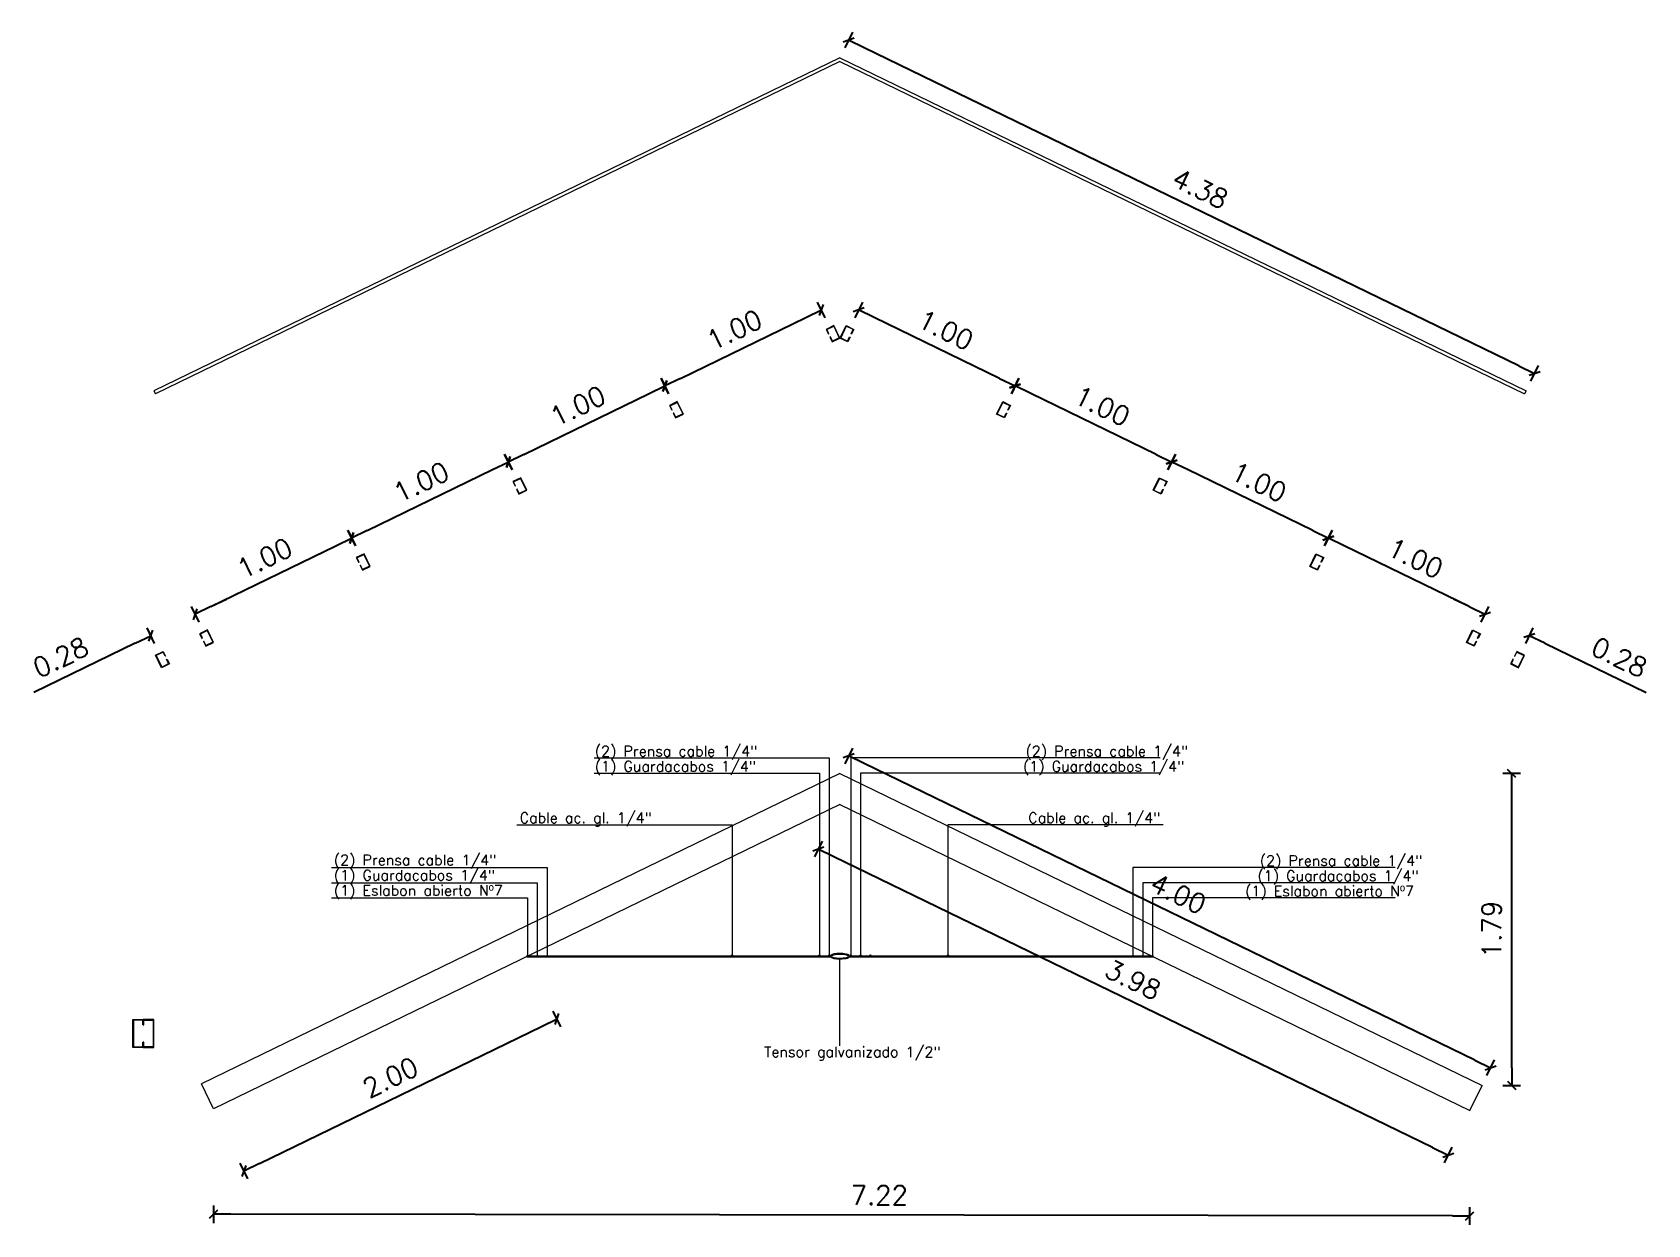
# Model space of a CAD drawing. Header units: metres. Extents: x 5593058 to 5593183, y 6971841 to 6972020.
# Drawn here: x 5593092.43 to 5593101.71, y 6971998.9 to 6972005.75 of the extents above; entities that cross this region are included whole.
import ezdxf

# ---------------------------------------------------------------- set-up
doc = ezdxf.new("R2010")
doc.units = ezdxf.units.M
doc.header["$LTSCALE"] = 0.1
doc.header["$PDMODE"] = 35
doc.header["$PDSIZE"] = -3
for name, color, linetype, lineweight in [('0-REF', 2, 'Continuous', 0), ('A-MUROS', 3, 'Continuous', 0), ('A-VISTA', 7, 'Continuous', 0)]:
    doc.layers.add(name, color=color, linetype=linetype, lineweight=lineweight)
doc.layers.add('COTAS', color=1, linetype='Continuous')
doc.layers.add('D-DETALLES', color=7, linetype='Continuous')
doc.styles.add('ROMANS', font='romans')
doc.styles.get("Standard").update_dxf_attribs({"font": 'simplex.shx'})
doc.dimstyles.new('C-100', dxfattribs={"dimscale": 0, "dimtxt": 0.2, "dimasz": 0.1, "dimexe": 0, "dimexo": 0, "dimgap": 0.06, "dimtad": 1, "dimzin": 0, "dimdsep": 46, "dimtxsty": 'Standard', "dimblk1": 'C-1', "dimblk2": 'C-1', "dimsah": 1, "dimcen": 0.1, "dimse1": 1, "dimse2": 1, "dimclrd": 256, "dimclrt": 256, "dimadec": 0, "dimazin": 2, "dimtfac": 1, "dimtix": 1, "dimtofl": 0, "dimtmove": 0, "dimatfit": 1, "dimldrblk": 'C-1', "dimfxl": 1, "dimtolj": 1, "dimtzin": 0, "dimarcsym": 0})

msp = doc.modelspace()

# ---------------------------------------------------------------- texts
at = {"layer": 'D-DETALLES', "color": 1, "char_height": 0.06, "width": 2.850981, "style": 'ROMANS'}
for s, insert, attachment_point in [('\\A1;\\pxi-3,l4,t4;(2) Prensa cable {\\H1x;1/4}"', (5593095.601, 6972001.6496), 1), ('\\A1;\\pxi-3,l4,t4;(2) Prensa cable {\\H1x;1/4}"', (5593098.0751, 6972001.6496), 1), ('\\A1;\\pxi-3,l4,t4;(1) Guardacabos {\\H1x;1/4}"', (5593095.601, 6972001.5622), 1), ('\\A1;\\pxi-3,l4,t4;(1) Guardacabos {\\H1x;1/4}"', (5593098.0606, 6972001.5622), 1), ('\\A1;Cable ac. gl. 1/4"', (5593095.2295, 6972001.2666), 1), ('\\A1;Cable ac. gl. 1/4"', (5593098.9092, 6972001.2666), 3), ('\\A1;\\pxi-3,l4,t4;(2) Prensa cable {\\H1x;1/4}"', (5593094.1021, 6972001.0243), 1), ('\\A1;\\pxi-3,l4,t4;(1) Guardacabos {\\H1x;1/4}"', (5593094.1021, 6972000.9369), 1), ('\\A1;\\pxi-3,l4,t4;(1) Guardacabos {\\H1x;1/4}"', (5593099.407, 6972000.9336), 1), ('\\A1;\\pxi-3,l4,t4;(2) Prensa cable {\\H1x;1/4}"', (5593099.4205, 6972001.021), 1), ('\\pxi-3,l4,t4;(1) Eslabon abierto Nº7', (5593094.1021, 6972000.8496), 1), ('\\pxi-3,l4,t4;(1) Eslabon abierto Nº7', (5593099.3362, 6972000.8463), 1), ('\\A1;\\pxi-3,l4,t4;Tensor galvanizado 1/2"', (5593096.5738, 6971999.9223), 1)]:
    msp.add_mtext(s, dxfattribs=dict(at, insert=insert, attachment_point=attachment_point))

# ---------------------------------------------------------------- blocks, each defined once
blk = doc.blocks.new('C-1')
for p, q in [((-1, 0), (0, 0)), ((-0.236, -0.236), (0.236, 0.236)), ((0, -0.5), (0, 0.5))]:
    blk.add_line(p, q)
at = {"const_width": 0.05}
blk.add_lwpolyline([(-0.5, 0), (0, 0)], dxfattribs=at)
blk = doc.blocks.new('*D190')
at = {"layer": 'COTAS', "lineweight": -2, "transparency": 16777216}
blk.add_line((5593100.7163, 6971999.8447), (5593097.2083, 6972001.5486), dxfattribs=at)
at = {"layer": 'Defpoints', "color": 0, "transparency": 16777216}
for p in [(5593097.1184, 6972001.5923), (5593097.0693, 6972001.4914), (5593100.7573, 6971999.7001)]:
    blk.add_point(p, dxfattribs=at)
at = {"layer": 'COTAS', "lineweight": -2, "transparency": 16777216, "xscale": 0.1, "yscale": 0.1, "zscale": 0.1}
for p, rotation in [((5593097.1184, 6972001.5923), 154.0935615645652), ((5593100.8063, 6971999.8011), 334.0935615645652)]:
    blk.add_blockref('C-1', p, dxfattribs=dict(at, rotation=rotation))
at = {"layer": 'COTAS', "transparency": 16777216, "insert": (5593099.0126, 6972000.8001), "char_height": 0.11, "attachment_point": 5, "rotation": 334.09356}
blk.add_mtext('\\A1;4.00', dxfattribs=at)
blk = doc.blocks.new('*D191')
at = {"layer": 'COTAS', "lineweight": -2, "transparency": 16777216}
blk.add_line((5593100.9272, 6971999.8001), (5593100.9272, 6972001.3914), dxfattribs=at)
at = {"layer": 'Defpoints', "color": 0, "transparency": 16777216}
for p in [(5593100.7573, 6972001.4914), (5593100.9272, 6972001.4914), (5593100.7573, 6971999.7001)]:
    blk.add_point(p, dxfattribs=at)
at = {"layer": 'COTAS', "lineweight": -2, "transparency": 16777216, "xscale": 0.1, "yscale": 0.1, "zscale": 0.1}
for p, rotation in [((5593100.9272, 6972001.4914), 90), ((5593100.9272, 6971999.7001), 270)]:
    blk.add_blockref('C-1', p, dxfattribs=dict(at, rotation=rotation))
at = {"layer": 'COTAS', "transparency": 16777216, "insert": (5593100.8122, 6972000.5958), "char_height": 0.11, "attachment_point": 5, "rotation": 90}
blk.add_mtext('\\A1;1.79', dxfattribs=at)
blk = doc.blocks.new('*D192')
at = {"layer": 'COTAS', "lineweight": -2, "transparency": 16777216}
blk.add_line((5593100.4728, 6971999.3433), (5593097.0347, 6972001.0132), dxfattribs=at)
at = {"layer": 'Defpoints', "color": 0, "transparency": 16777216}
for p in [(5593097.0693, 6972001.3135), (5593096.9447, 6972001.0569), (5593100.6874, 6971999.5562)]:
    blk.add_point(p, dxfattribs=at)
at = {"layer": 'COTAS', "lineweight": -2, "transparency": 16777216, "xscale": 0.1, "yscale": 0.1, "zscale": 0.1}
for p, rotation in [((5593096.9447, 6972001.0569), 154.0935615639084), ((5593100.5627, 6971999.2996), 334.0935615639084)]:
    blk.add_blockref('C-1', p, dxfattribs=dict(at, rotation=rotation))
at = {"layer": 'COTAS', "transparency": 16777216, "insert": (5593098.7527, 6972000.3066), "char_height": 0.11, "attachment_point": 5, "rotation": 334.09356}
blk.add_mtext('\\A1;3.98', dxfattribs=at)
blk = doc.blocks.new('*D193')
at = {"layer": 'COTAS', "lineweight": -2, "transparency": 16777216}
blk.add_line((5593093.735, 6971999.2519), (5593095.3541, 6972000.0384), dxfattribs=at)
at = {"layer": 'Defpoints', "color": 0, "transparency": 16777216}
for p in [(5593095.2703, 6972000.4397), (5593095.4441, 6972000.0821), (5593093.4713, 6971999.5659)]:
    blk.add_point(p, dxfattribs=at)
at = {"layer": 'COTAS', "lineweight": -2, "transparency": 16777216, "xscale": 0.1, "yscale": 0.1, "zscale": 0.1}
for p, rotation in [((5593095.4441, 6972000.0821), 25.9064384242846), ((5593093.645, 6971999.2083), 205.9064384242846)]:
    blk.add_blockref('C-1', p, dxfattribs=dict(at, rotation=rotation))
at = {"layer": 'COTAS', "transparency": 16777216, "insert": (5593094.4873, 6971999.7452), "char_height": 0.11, "attachment_point": 5, "rotation": 25.90644}
blk.add_mtext('\\A1;2.00', dxfattribs=at)
blk = doc.blocks.new('*D194')
at = {"layer": 'COTAS', "lineweight": -2, "transparency": 16777216}
blk.add_line((5593100.5865, 6971998.9503), (5593093.5705, 6971998.9597), dxfattribs=at)
at = {"layer": 'Defpoints', "color": 0, "transparency": 16777216}
for p in [(5593093.4713, 6971999.5659), (5593100.6874, 6971999.5562), (5593093.4705, 6971998.9598)]:
    blk.add_point(p, dxfattribs=at)
at = {"layer": 'COTAS', "lineweight": -2, "transparency": 16777216, "xscale": 0.1, "yscale": 0.1, "zscale": 0.1}
for p, rotation in [((5593093.4705, 6971998.9598), 179.922963898446), ((5593100.6865, 6971998.9501), 359.922963898446)]:
    blk.add_blockref('C-1', p, dxfattribs=dict(at, rotation=rotation))
at = {"layer": 'COTAS', "transparency": 16777216, "insert": (5593097.295, 6971999.0697), "char_height": 0.11, "attachment_point": 5, "rotation": 359.92296}
blk.add_mtext('\\A1;7.22', dxfattribs=at)
blk = doc.blocks.new('*D195')
at = {"layer": 'COTAS', "lineweight": -2, "transparency": 16777216}
blk.add_line((5593100.6839, 6972002.4494), (5593099.9643, 6972002.799), dxfattribs=at)
at = {"layer": 'Defpoints', "color": 0, "transparency": 16777216}
for p in [(5593099.8743, 6972002.8427), (5593099.8253, 6972002.7417), (5593100.7248, 6972002.3048)]:
    blk.add_point(p, dxfattribs=at)
at = {"layer": 'COTAS', "lineweight": -2, "transparency": 16777216, "xscale": 0.1, "yscale": 0.1, "zscale": 0.1}
for p, rotation in [((5593099.8743, 6972002.8427), 154.0935613967495), ((5593100.7738, 6972002.4057), 334.0935613967495)]:
    blk.add_blockref('C-1', p, dxfattribs=dict(at, rotation=rotation))
at = {"layer": 'COTAS', "transparency": 16777216, "insert": (5593100.3743, 6972002.7276), "char_height": 0.11, "attachment_point": 5, "rotation": 334.09356}
blk.add_mtext('\\A1;1.00', dxfattribs=at)
blk = doc.blocks.new('*D196')
at = {"layer": 'COTAS', "lineweight": -2, "transparency": 16777216}
blk.add_line((5593099.7844, 6972002.8863), (5593099.0648, 6972003.2359), dxfattribs=at)
at = {"layer": 'Defpoints', "color": 0, "transparency": 16777216}
for p in [(5593098.9748, 6972003.2796), (5593098.9258, 6972003.1786), (5593099.8253, 6972002.7417)]:
    blk.add_point(p, dxfattribs=at)
at = {"layer": 'COTAS', "lineweight": -2, "transparency": 16777216, "xscale": 0.1, "yscale": 0.1, "zscale": 0.1}
for p, rotation in [((5593098.9748, 6972003.2796), 154.0935613967495), ((5593099.8743, 6972002.8427), 334.0935613967495)]:
    blk.add_blockref('C-1', p, dxfattribs=dict(at, rotation=rotation))
at = {"layer": 'COTAS', "transparency": 16777216, "insert": (5593099.4748, 6972003.1645), "char_height": 0.11, "attachment_point": 5, "rotation": 334.09356}
blk.add_mtext('\\A1;1.00', dxfattribs=at)
blk = doc.blocks.new('*D197')
at = {"layer": 'COTAS', "lineweight": -2, "transparency": 16777216}
blk.add_line((5593098.8849, 6972003.3232), (5593098.1653, 6972003.6728), dxfattribs=at)
at = {"layer": 'Defpoints', "color": 0, "transparency": 16777216}
for p in [(5593098.0753, 6972003.7165), (5593098.0263, 6972003.6156), (5593098.9258, 6972003.1786)]:
    blk.add_point(p, dxfattribs=at)
at = {"layer": 'COTAS', "lineweight": -2, "transparency": 16777216, "xscale": 0.1, "yscale": 0.1, "zscale": 0.1}
for p, rotation in [((5593098.0753, 6972003.7165), 154.0935613967495), ((5593098.9748, 6972003.2796), 334.0935613967495)]:
    blk.add_blockref('C-1', p, dxfattribs=dict(at, rotation=rotation))
at = {"layer": 'COTAS', "transparency": 16777216, "insert": (5593098.5753, 6972003.6014), "char_height": 0.11, "attachment_point": 5, "rotation": 334.09356}
blk.add_mtext('\\A1;1.00', dxfattribs=at)
blk = doc.blocks.new('*D198')
at = {"layer": 'COTAS', "lineweight": -2, "transparency": 16777216}
blk.add_line((5593097.9854, 6972003.7601), (5593097.2658, 6972004.1097), dxfattribs=at)
at = {"layer": 'Defpoints', "color": 0, "transparency": 16777216}
for p in [(5593097.1758, 6972004.1534), (5593097.1268, 6972004.0525), (5593098.0263, 6972003.6156)]:
    blk.add_point(p, dxfattribs=at)
at = {"layer": 'COTAS', "lineweight": -2, "transparency": 16777216, "xscale": 0.1, "yscale": 0.1, "zscale": 0.1}
for p, rotation in [((5593097.1758, 6972004.1534), 154.0935615160601), ((5593098.0753, 6972003.7165), 334.0935615160601)]:
    blk.add_blockref('C-1', p, dxfattribs=dict(at, rotation=rotation))
at = {"layer": 'COTAS', "transparency": 16777216, "insert": (5593097.6758, 6972004.0384), "char_height": 0.11, "attachment_point": 5, "rotation": 334.09356}
blk.add_mtext('\\A1;1.00', dxfattribs=at)
blk = doc.blocks.new('*D199')
at = {"layer": 'COTAS', "lineweight": -2, "transparency": 16777216}
for p, q in [((5593100.6839, 6972002.4494), (5593100.5939, 6972002.4931)), ((5593101.1178, 6972002.2387), (5593101.7003, 6972001.9558))]:
    blk.add_line(p, q, dxfattribs=at)
at = {"layer": 'Defpoints', "color": 0, "transparency": 16777216}
for p in [(5593100.7738, 6972002.4057), (5593100.7248, 6972002.3048), (5593100.9788, 6972002.1815)]:
    blk.add_point(p, dxfattribs=at)
at = {"layer": 'COTAS', "lineweight": -2, "transparency": 16777216, "xscale": 0.1, "yscale": 0.1, "zscale": 0.1}
for p, rotation in [((5593100.7738, 6972002.4057), 334.0935609572408), ((5593101.0278, 6972002.2824), 154.0935609572408)]:
    blk.add_blockref('C-1', p, dxfattribs=dict(at, rotation=rotation))
at = {"layer": 'COTAS', "transparency": 16777216, "insert": (5593101.5458, 6972002.1587), "char_height": 0.11, "attachment_point": 5, "rotation": 334.09356}
blk.add_mtext('\\A1;0.28', dxfattribs=at)
blk = doc.blocks.new('*D200')
at = {"layer": 'COTAS', "lineweight": -2, "transparency": 16777216}
blk.add_line((5593093.4548, 6972002.4494), (5593094.1744, 6972002.799), dxfattribs=at)
at = {"layer": 'Defpoints', "color": 0, "transparency": 16777216}
for p in [(5593094.2644, 6972002.8427), (5593094.3134, 6972002.7417), (5593093.4139, 6972002.3048)]:
    blk.add_point(p, dxfattribs=at)
at = {"layer": 'COTAS', "lineweight": -2, "transparency": 16777216, "xscale": 0.1, "yscale": 0.1, "zscale": 0.1}
for p, rotation in [((5593094.2644, 6972002.8427), 25.90643860325051), ((5593093.3649, 6972002.4057), 205.9064386032505)]:
    blk.add_blockref('C-1', p, dxfattribs=dict(at, rotation=rotation))
at = {"layer": 'COTAS', "transparency": 16777216, "insert": (5593093.7644, 6972002.7276), "char_height": 0.11, "attachment_point": 5, "rotation": 25.90644}
blk.add_mtext('\\A1;1.00', dxfattribs=at)
blk = doc.blocks.new('*D201')
at = {"layer": 'COTAS', "lineweight": -2, "transparency": 16777216}
blk.add_line((5593094.3543, 6972002.8863), (5593095.0739, 6972003.2359), dxfattribs=at)
at = {"layer": 'Defpoints', "color": 0, "transparency": 16777216}
for p in [(5593095.1639, 6972003.2796), (5593095.2129, 6972003.1786), (5593094.3134, 6972002.7417)]:
    blk.add_point(p, dxfattribs=at)
at = {"layer": 'COTAS', "lineweight": -2, "transparency": 16777216, "xscale": 0.1, "yscale": 0.1, "zscale": 0.1}
for p, rotation in [((5593095.1639, 6972003.2796), 25.90643857993701), ((5593094.2644, 6972002.8427), 205.906438579937)]:
    blk.add_blockref('C-1', p, dxfattribs=dict(at, rotation=rotation))
at = {"layer": 'COTAS', "transparency": 16777216, "insert": (5593094.6639, 6972003.1645), "char_height": 0.11, "attachment_point": 5, "rotation": 25.90644}
blk.add_mtext('\\A1;1.00', dxfattribs=at)
blk = doc.blocks.new('*D202')
at = {"layer": 'COTAS', "lineweight": -2, "transparency": 16777216}
blk.add_line((5593095.2538, 6972003.3232), (5593095.9734, 6972003.6728), dxfattribs=at)
at = {"layer": 'Defpoints', "color": 0, "transparency": 16777216}
for p in [(5593096.0634, 6972003.7165), (5593096.1124, 6972003.6156), (5593095.2129, 6972003.1786)]:
    blk.add_point(p, dxfattribs=at)
at = {"layer": 'COTAS', "lineweight": -2, "transparency": 16777216, "xscale": 0.1, "yscale": 0.1, "zscale": 0.1}
for p, rotation in [((5593096.0634, 6972003.7165), 25.90643860325051), ((5593095.1639, 6972003.2796), 205.9064386032505)]:
    blk.add_blockref('C-1', p, dxfattribs=dict(at, rotation=rotation))
at = {"layer": 'COTAS', "transparency": 16777216, "insert": (5593095.5634, 6972003.6014), "char_height": 0.11, "attachment_point": 5, "rotation": 25.90644}
blk.add_mtext('\\A1;1.00', dxfattribs=at)
blk = doc.blocks.new('*D203')
at = {"layer": 'COTAS', "lineweight": -2, "transparency": 16777216}
blk.add_line((5593096.1533, 6972003.7601), (5593096.8729, 6972004.1097), dxfattribs=at)
at = {"layer": 'Defpoints', "color": 0, "transparency": 16777216}
for p in [(5593096.9629, 6972004.1534), (5593097.0119, 6972004.0525), (5593096.1124, 6972003.6156)]:
    blk.add_point(p, dxfattribs=at)
at = {"layer": 'COTAS', "lineweight": -2, "transparency": 16777216, "xscale": 0.1, "yscale": 0.1, "zscale": 0.1}
for p, rotation in [((5593096.9629, 6972004.1534), 25.9064384839399), ((5593096.0634, 6972003.7165), 205.9064384839399)]:
    blk.add_blockref('C-1', p, dxfattribs=dict(at, rotation=rotation))
at = {"layer": 'COTAS', "transparency": 16777216, "insert": (5593096.4629, 6972004.0384), "char_height": 0.11, "attachment_point": 5, "rotation": 25.90644}
blk.add_mtext('\\A1;1.00', dxfattribs=at)
blk = doc.blocks.new('*D204')
at = {"layer": 'COTAS', "lineweight": -2, "transparency": 16777216}
for p, q in [((5593093.4548, 6972002.4494), (5593093.5448, 6972002.4931)), ((5593093.0209, 6972002.2387), (5593092.4384, 6972001.9558))]:
    blk.add_line(p, q, dxfattribs=at)
at = {"layer": 'Defpoints', "color": 0, "transparency": 16777216}
for p in [(5593093.3649, 6972002.4057), (5593093.4139, 6972002.3048), (5593093.1599, 6972002.1815)]:
    blk.add_point(p, dxfattribs=at)
at = {"layer": 'COTAS', "lineweight": -2, "transparency": 16777216, "xscale": 0.1, "yscale": 0.1, "zscale": 0.1}
for p, rotation in [((5593093.3649, 6972002.4057), 205.9064390427592), ((5593093.1109, 6972002.2824), 25.9064390427592)]:
    blk.add_blockref('C-1', p, dxfattribs=dict(at, rotation=rotation))
at = {"layer": 'COTAS', "transparency": 16777216, "insert": (5593092.5929, 6972002.1587), "char_height": 0.11, "attachment_point": 5, "rotation": 25.90644}
blk.add_mtext('\\A1;0.28', dxfattribs=at)
blk = doc.blocks.new('*D205')
at = {"layer": 'COTAS', "lineweight": -2, "transparency": 16777216}
blk.add_line((5593100.9687, 6972003.8322), (5593097.2083, 6972005.6587), dxfattribs=at)
at = {"layer": 'Defpoints', "color": 0, "transparency": 16777216}
for p in [(5593097.1184, 6972005.7024), (5593097.0693, 6972005.6015), (5593101.0096, 6972003.6876)]:
    blk.add_point(p, dxfattribs=at)
at = {"layer": 'COTAS', "lineweight": -2, "transparency": 16777216, "xscale": 0.1, "yscale": 0.1, "zscale": 0.1}
for p, rotation in [((5593097.1184, 6972005.7024), 154.0935615420397), ((5593101.0586, 6972003.7886), 334.0935615420397)]:
    blk.add_blockref('C-1', p, dxfattribs=dict(at, rotation=rotation))
at = {"layer": 'COTAS', "transparency": 16777216, "insert": (5593099.1387, 6972004.8489), "char_height": 0.11, "attachment_point": 5, "rotation": 334.09356}
blk.add_mtext('\\A1;4.38', dxfattribs=at)

# ---------------------------------------------------------------- dimensions: what is measured, and where the dimension line sits
at = {"layer": 'COTAS'}
for p1, p2, distance, picture, middle in [((5593101.0096, 6972003.6876), (5593097.0693, 6972005.6015), -0.1122, '*D205', (5593099.1387, 6972004.8489)), ((5593096.1124, 6972003.6156), (5593097.0119, 6972004.0525), 0.1122, '*D203', (5593096.4629, 6972004.0384)), ((5593098.0263, 6972003.6156), (5593097.1268, 6972004.0525), -0.1122, '*D198', (5593097.6758, 6972004.0384)), ((5593095.2129, 6972003.1786), (5593096.1124, 6972003.6156), 0.1122, '*D202', (5593095.5634, 6972003.6014)), ((5593098.9258, 6972003.1786), (5593098.0263, 6972003.6156), -0.1122, '*D197', (5593098.5753, 6972003.6014)), ((5593094.3134, 6972002.7417), (5593095.2129, 6972003.1786), 0.1122, '*D201', (5593094.6639, 6972003.1645)), ((5593099.8253, 6972002.7417), (5593098.9258, 6972003.1786), -0.1122, '*D196', (5593099.4748, 6972003.1645)), ((5593093.4139, 6972002.3048), (5593094.3134, 6972002.7417), 0.1122, '*D200', (5593093.7644, 6972002.7276)), ((5593100.7248, 6972002.3048), (5593099.8253, 6972002.7417), -0.1122, '*D195', (5593100.3743, 6972002.7276))]:
    dim = msp.add_aligned_dim(p1=p1, p2=p2, distance=distance, dimstyle='C-100', override={"dimscale": 1, "dimtxt": 0.11}, dxfattribs=at)
    dim.commit()
    dim.dimension.update_dxf_attribs({"geometry": picture, "text_midpoint": middle})
for base, p1, p2, angle, picture, middle in [((5593093.3649, 6972002.4057), (5593093.1599, 6972002.1815), (5593093.4139, 6972002.3048), 25.90644, '*D204', (5593092.6432, 6972002.0552)), ((5593100.7738, 6972002.4057), (5593100.9788, 6972002.1815), (5593100.7248, 6972002.3048), 154.09356, '*D199', (5593101.4955, 6972002.0552)), ((5593100.9272, 6972001.4914), (5593100.7573, 6971999.7001), (5593100.7573, 6972001.4914), 90, '*D191', (5593100.9272, 6972000.5958)), ((5593095.4441, 6972000.0821), (5593093.4713, 6971999.5659), (5593095.2703, 6972000.4397), 25.90644, '*D193', (5593094.5375, 6971999.6417)), ((5593093.4705, 6971998.9598), (5593100.6874, 6971999.5562), (5593093.4713, 6971999.5659), 179.92296, '*D194', (5593097.2949, 6971998.9547))]:
    dim = msp.add_linear_dim(base=base, p1=p1, p2=p2, angle=angle, dimstyle='C-100', override={"dimscale": 1, "dimtxt": 0.11}, dxfattribs=at)
    dim.commit()
    dim.dimension.update_dxf_attribs({"geometry": picture, "text_midpoint": middle, "dimtype": 161})
dim = msp.add_aligned_dim(p1=(5593100.7573, 6971999.7001), p2=(5593097.0693, 6972001.4914), distance=-0.1122, text='4.00', dimstyle='C-100', override={"dimscale": 1, "dimtxt": 0.11}, dxfattribs=at)
dim.commit()
dim.dimension.update_dxf_attribs({"geometry": '*D190', "text_midpoint": (5593099.0126, 6972000.8001)})
dim = msp.add_linear_dim(base=(5593096.9447, 6972001.0569), p1=(5593100.6874, 6971999.5562), p2=(5593097.0693, 6972001.3135), angle=154.09356, text='3.98', dimstyle='C-100', override={"dimscale": 1, "dimtxt": 0.11}, dxfattribs=at)
dim.commit()
dim.dimension.update_dxf_attribs({"geometry": '*D192', "text_midpoint": (5593098.7025, 6972000.2032), "dimtype": 161})

# ---------------------------------------------------------------- linework, layer by layer
for p, q in [((5593095.2703, 6972000.4397), (5593097.0157, 6972000.4397)), ((5593095.2744, 6972000.4417), (5593097.0155, 6972000.4417)), ((5593097.1239, 6972000.4397), (5593098.8684, 6972000.4397)), ((5593097.1241, 6972000.4417), (5593098.8642, 6972000.4417))]:
    msp.add_line(p, q)
at = {"layer": '0-REF', "color": 1}
for p, q in [((5593095.658, 6972001.5801), (5593097.0071, 6972001.5801)), ((5593097.0071, 6972001.5801), (5593097.0071, 6972000.4497)), ((5593097.1316, 6972001.5801), (5593097.1316, 6972000.4497)), ((5593098.9085, 6972001.5801), (5593097.1316, 6972001.5801)), ((5593095.658, 6972001.4928), (5593096.9508, 6972001.4928)), ((5593096.9508, 6972001.4928), (5593096.9508, 6972000.4497)), ((5593098.9085, 6972001.4928), (5593097.1879, 6972001.4928)), ((5593097.1879, 6972001.4928), (5593097.1879, 6972000.4497)), ((5593095.2135, 6972001.1971), (5593096.45, 6972001.1971)), ((5593096.45, 6972001.1971), (5593096.45, 6972000.4497)), ((5593098.9252, 6972001.1971), (5593097.6887, 6972001.1971)), ((5593097.6887, 6972001.1971), (5593097.6887, 6972000.4497)), ((5593094.1488, 6972000.9515), (5593095.387, 6972000.9515)), ((5593095.387, 6972000.9515), (5593095.387, 6972000.4457)), ((5593098.7517, 6972000.9515), (5593098.7517, 6972000.4457)), ((5593100.2576, 6972000.9515), (5593098.7517, 6972000.9515)), ((5593094.1488, 6972000.8641), (5593095.3308, 6972000.8641)), ((5593095.3308, 6972000.8641), (5593095.3308, 6972000.4457)), ((5593100.2576, 6972000.8641), (5593098.8079, 6972000.8641)), ((5593098.8079, 6972000.8641), (5593098.8079, 6972000.4457)), ((5593094.1488, 6972000.7768), (5593095.2744, 6972000.7768)), ((5593095.2744, 6972000.7768), (5593095.2744, 6972000.4457)), ((5593100.2576, 6972000.7768), (5593098.8642, 6972000.7768)), ((5593098.8642, 6972000.7768), (5593098.8642, 6972000.4457)), ((5593097.0693, 6971999.927), (5593097.0693, 6972000.4243))]:
    msp.add_line(p, q, dxfattribs=at)
for centre in [(5593095.2744, 6972000.4417), (5593095.3308, 6972000.4417), (5593095.387, 6972000.4417), (5593096.4498, 6972000.4457), (5593096.9507, 6972000.4457), (5593097.0071, 6972000.4457), (5593097.1316, 6972000.4457), (5593097.188, 6972000.4457), (5593097.2442, 6972000.4457), (5593097.6889, 6972000.4457), (5593098.7517, 6972000.4417), (5593098.8079, 6972000.4417), (5593098.8642, 6972000.4417)]:
    msp.add_circle(centre, 0.004, dxfattribs=at)
at = {"layer": 'A-MUROS'}
for p, q in [((5593097.0693, 6972005.6015), (5593093.1291, 6972003.6876)), ((5593097.0693, 6972005.6015), (5593101.0096, 6972003.6876)), ((5593097.0693, 6972005.5804), (5593093.1374, 6972003.6706)), ((5593097.0693, 6972005.5804), (5593101.0013, 6972003.6706)), ((5593093.1291, 6972003.6876), (5593093.1374, 6972003.6706)), ((5593101.0096, 6972003.6876), (5593101.0013, 6972003.6706)), ((5593097.0693, 6972001.4914), (5593093.4014, 6971999.7099)), ((5593097.0693, 6972001.4914), (5593100.7573, 6971999.7001))]:
    msp.add_line(p, q, dxfattribs=at)
for points in [[(5593097.0113, 6972003.9966), (5593097.0244, 6972003.9696), (5593097.0693, 6972003.9914), (5593097.0344, 6972004.0634), (5593096.9894, 6972004.0415), (5593097.0025, 6972004.0145), (5593097.0052, 6972004.0159), (5593096.9934, 6972004.0401), (5593097.033, 6972004.0594), (5593097.0653, 6972003.9928), (5593097.0258, 6972003.9736), (5593097.014, 6972003.9979)], [(5593097.1274, 6972003.9966), (5593097.1143, 6972003.9696), (5593097.0693, 6972003.9914), (5593097.1043, 6972004.0634), (5593097.1493, 6972004.0415), (5593097.1362, 6972004.0145), (5593097.1335, 6972004.0159), (5593097.1453, 6972004.0401), (5593097.1057, 6972004.0594), (5593097.0734, 6972003.9928), (5593097.1129, 6972003.9736), (5593097.1247, 6972003.9979)], [(5593096.1118, 6972003.5597), (5593096.1249, 6972003.5327), (5593096.1698, 6972003.5545), (5593096.1349, 6972003.6265), (5593096.0899, 6972003.6046), (5593096.103, 6972003.5776), (5593096.1057, 6972003.579), (5593096.0939, 6972003.6032), (5593096.1335, 6972003.6225), (5593096.1658, 6972003.5559), (5593096.1263, 6972003.5367), (5593096.1145, 6972003.561)], [(5593098.0269, 6972003.5597), (5593098.0138, 6972003.5327), (5593097.9689, 6972003.5545), (5593098.0038, 6972003.6265), (5593098.0488, 6972003.6046), (5593098.0357, 6972003.5776), (5593098.033, 6972003.579), (5593098.0448, 6972003.6032), (5593098.0052, 6972003.6225), (5593097.9729, 6972003.5559), (5593098.0124, 6972003.5367), (5593098.0242, 6972003.561)], [(5593095.2122, 6972003.1228), (5593095.2254, 6972003.0958), (5593095.2703, 6972003.1176), (5593095.2354, 6972003.1896), (5593095.1904, 6972003.1677), (5593095.2035, 6972003.1407), (5593095.2062, 6972003.1421), (5593095.1944, 6972003.1663), (5593095.234, 6972003.1856), (5593095.2663, 6972003.119), (5593095.2267, 6972003.0998), (5593095.2149, 6972003.1241)], [(5593098.9264, 6972003.1228), (5593098.9133, 6972003.0958), (5593098.8684, 6972003.1176), (5593098.9033, 6972003.1896), (5593098.9483, 6972003.1677), (5593098.9352, 6972003.1407), (5593098.9325, 6972003.1421), (5593098.9443, 6972003.1663), (5593098.9047, 6972003.1856), (5593098.8724, 6972003.119), (5593098.912, 6972003.0998), (5593098.9238, 6972003.1241)], [(5593094.3127, 6972002.6858), (5593094.3258, 6972002.6589), (5593094.3708, 6972002.6807), (5593094.3359, 6972002.7527), (5593094.2909, 6972002.7308), (5593094.304, 6972002.7038), (5593094.3067, 6972002.7051), (5593094.2949, 6972002.7294), (5593094.3345, 6972002.7487), (5593094.3668, 6972002.6821), (5593094.3272, 6972002.6629), (5593094.3154, 6972002.6872)], [(5593099.826, 6972002.6858), (5593099.8129, 6972002.6589), (5593099.7679, 6972002.6807), (5593099.8028, 6972002.7527), (5593099.8478, 6972002.7308), (5593099.8347, 6972002.7038), (5593099.832, 6972002.7051), (5593099.8438, 6972002.7294), (5593099.8042, 6972002.7487), (5593099.7719, 6972002.6821), (5593099.8115, 6972002.6629), (5593099.8233, 6972002.6872)], [(5593093.4132, 6972002.2489), (5593093.4263, 6972002.222), (5593093.4713, 6972002.2438), (5593093.4364, 6972002.3158), (5593093.3914, 6972002.2939), (5593093.4045, 6972002.2669), (5593093.4072, 6972002.2682), (5593093.3954, 6972002.2925), (5593093.435, 6972002.3118), (5593093.4673, 6972002.2452), (5593093.4277, 6972002.226), (5593093.4159, 6972002.2503)], [(5593100.7255, 6972002.2489), (5593100.7124, 6972002.222), (5593100.6674, 6972002.2438), (5593100.7023, 6972002.3158), (5593100.7473, 6972002.2939), (5593100.7342, 6972002.2669), (5593100.7315, 6972002.2682), (5593100.7433, 6972002.2925), (5593100.7037, 6972002.3118), (5593100.6714, 6972002.2452), (5593100.711, 6972002.226), (5593100.7228, 6972002.2503)], [(5593093.2042, 6972002.1474), (5593093.2173, 6972002.1204), (5593093.1724, 6972002.0986), (5593093.1374, 6972002.1706), (5593093.1824, 6972002.1924), (5593093.1955, 6972002.1654), (5593093.1928, 6972002.1641), (5593093.181, 6972002.1884), (5593093.1414, 6972002.1692), (5593093.1737, 6972002.1026), (5593093.2133, 6972002.1218), (5593093.2015, 6972002.1461)], [(5593100.9345, 6972002.1474), (5593100.9214, 6972002.1204), (5593100.9663, 6972002.0986), (5593101.0013, 6972002.1706), (5593100.9563, 6972002.1924), (5593100.9432, 6972002.1654), (5593100.9459, 6972002.1641), (5593100.9577, 6972002.1884), (5593100.9973, 6972002.1692), (5593100.965, 6972002.1026), (5593100.9254, 6972002.1218), (5593100.9372, 6972002.1461)], [(5593093.0679, 6971999.9475), (5593093.0679, 6971999.9175), (5593093.0079, 6971999.9175), (5593093.0079, 6972000.0775), (5593093.0679, 6972000.0775), (5593093.0679, 6972000.0475), (5593093.0649, 6972000.0475), (5593093.0649, 6972000.0745), (5593093.0109, 6972000.0745), (5593093.0109, 6971999.9205), (5593093.0649, 6971999.9205), (5593093.0649, 6971999.9475)], [(5593093.0679, 6971999.9475), (5593093.0679, 6971999.9175), (5593093.1279, 6971999.9175), (5593093.1279, 6972000.0775), (5593093.0679, 6972000.0775), (5593093.0679, 6972000.0475), (5593093.0709, 6972000.0475), (5593093.0709, 6972000.0745), (5593093.1249, 6972000.0745), (5593093.1249, 6971999.9205), (5593093.0709, 6971999.9205), (5593093.0709, 6971999.9475)]]:
    msp.add_lwpolyline(points, close=True, dxfattribs=at)
for points in [[(5593097.0693, 6972001.3135), (5593093.4713, 6971999.5659), (5593093.4014, 6971999.7099)], [(5593097.0693, 6972001.3135), (5593100.6874, 6971999.5562), (5593100.7573, 6971999.7001)]]:
    msp.add_lwpolyline(points, dxfattribs=at)
at = {"layer": 'A-VISTA', "color": 9, "true_color": 0xc7c8ca}
msp.add_ellipse((5593097.0693, 6972000.4417), major_axis=(0.0493, 0), ratio=0.244136, dxfattribs=at)
msp.add_open_spline([(5593097.1241, 6972000.4417), (5593097.1241, 6972000.4464), (5593097.1207, 6972000.4493), (5593097.1139, 6972000.4532), (5593097.1095, 6972000.4546), (5593097.0939, 6972000.4582), (5593097.08, 6972000.4594), (5593097.0456, 6972000.4589), (5593097.0273, 6972000.4566), (5593097.0144, 6972000.4458), (5593097.0146, 6972000.4373), (5593097.023, 6972000.4306), (5593097.0289, 6972000.4287), (5593097.0535, 6972000.4237), (5593097.0785, 6972000.4233), (5593097.1085, 6972000.428), (5593097.1172, 6972000.4298), (5593097.1232, 6972000.4376), (5593097.1241, 6972000.4396), (5593097.1241, 6972000.4417)], degree=3, knots=[0, 0, 0, 0, 0.407983, 0.407983, 0.815966, 0.815966, 1.631931, 1.631931, 2.858829, 2.858829, 3.437158, 3.437158, 4.015487, 4.015487, 5.28124, 5.28124, 6.096422, 6.096422, 6.283185, 6.283185, 6.283185, 6.283185], dxfattribs=at)

msp.set_redraw_order([(e.dxf.handle, doc.entitydb.next_handle()) for e in msp.query("TEXT MTEXT ATTDEF DIMENSION ARC_DIMENSION")])  # texts and dimensions are drawn at this point

doc.saveas('drawing.dxf')
